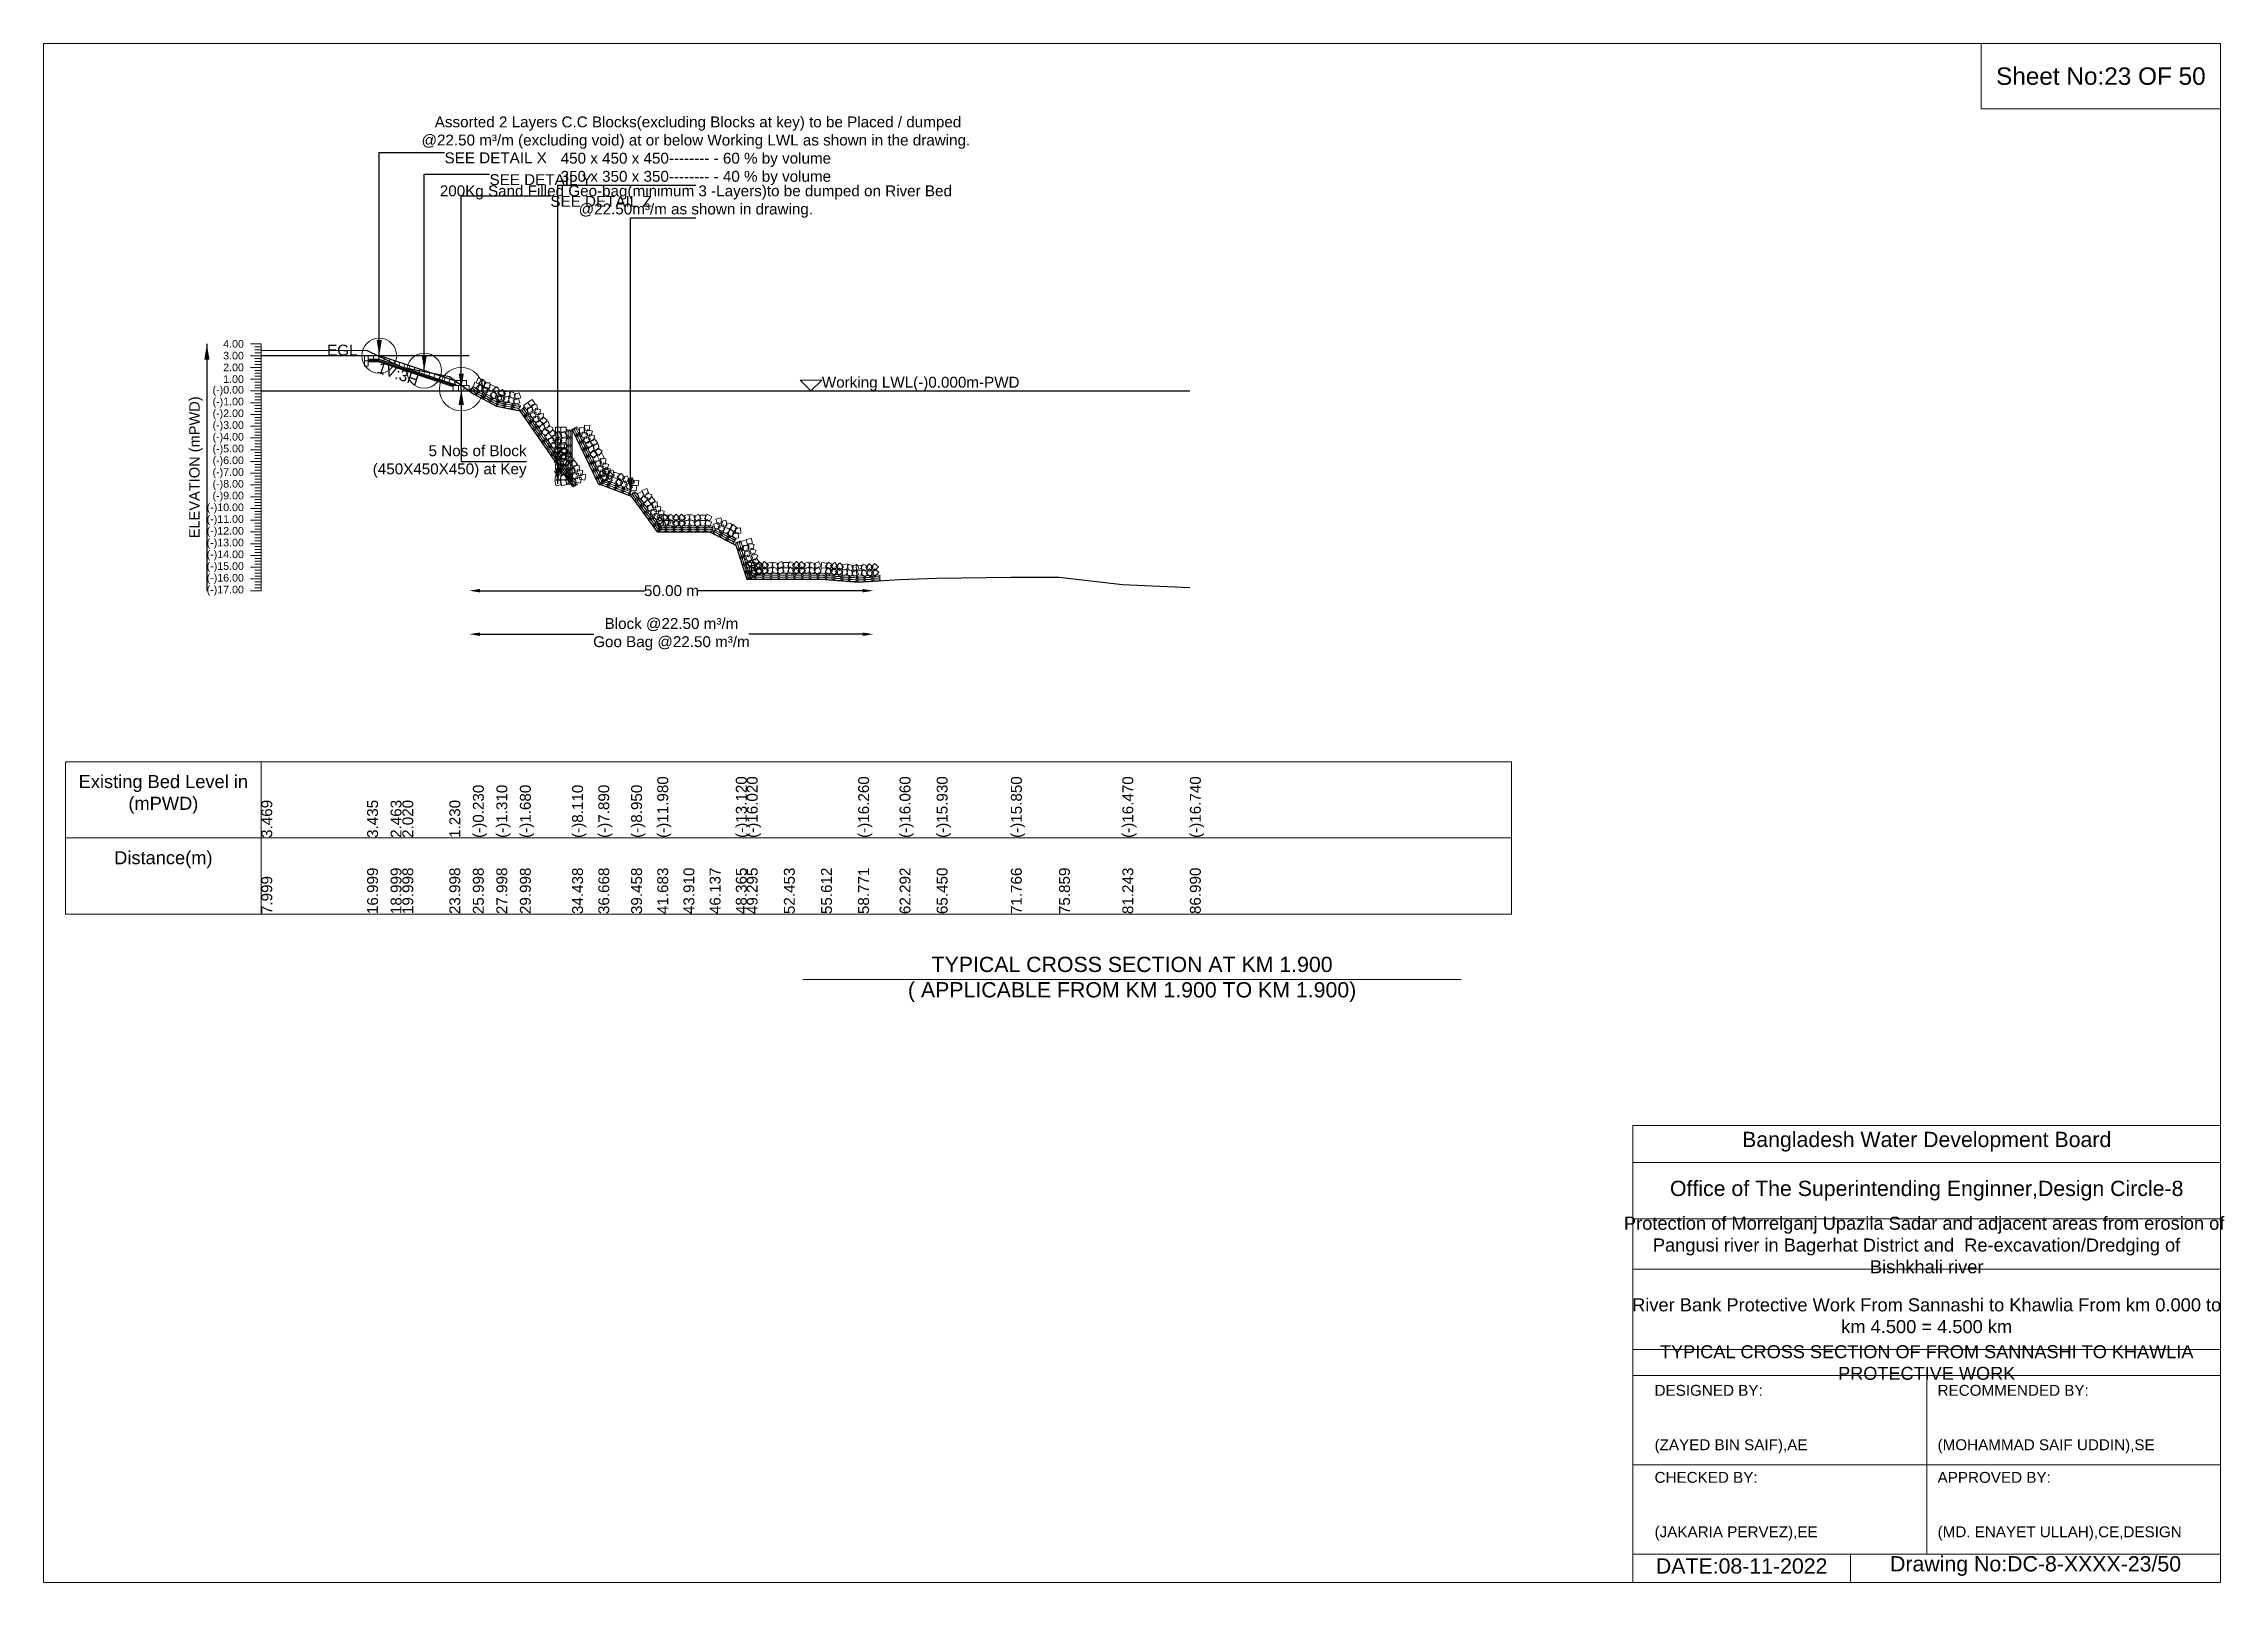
# Model space of a CAD drawing. Header units: inches. Extents: x 89000 to 845017, y -7071 to 0.
# Drawn here: x 430000 to 440017, y -7071 to 0 of the extents above; entities that cross this region are included whole.
import ezdxf

# ---------------------------------------------------------------- set-up
doc = ezdxf.new("R2010")
doc.units = ezdxf.units.IN
doc.header["$LTSCALE"] = 7
doc.header["$MEASUREMENT"] = 0
doc.header["$PDMODE"] = 3
for name, color, linetype, lineweight in [('Cross section Data Border', 7, 'Continuous', 9), ('Cross Section Labels', 7, 'Continuous', 9), ('Existing_Bed_Level for Xsection', 7, 'Continuous', 25), ('Long Section Labels', 7, 'Continuous', 9)]:
    doc.layers.add(name, color=color, linetype=linetype, lineweight=lineweight)
doc.styles.get("Standard").update_dxf_attribs({"font": 'arial.ttf'})
doc.dimstyles.new('Appron Lebeling Style', dxfattribs={"dimtxt": 50, "dimasz": 50, "dimexe": 0.18, "dimexo": 0.0625, "dimgap": 0.09, "dimtad": 0, "dimtih": 1, "dimtoh": 1, "dimdec": 4, "dimzin": 0, "dimdsep": 46, "dimtxsty": 'Standard', "dimcen": 0.09, "dimse1": 1, "dimse2": 1, "dimadec": 0, "dimazin": 0, "dimtfac": 1, "dimtdec": 4, "dimtofl": 0, "dimtmove": 0, "dimatfit": 3, "dimfxl": 1, "dimtolj": 1, "dimtzin": 0, "dimarcsym": 0})
doc.dimstyles.get("Standard").update_dxf_attribs({"dimtxt": 0.18, "dimasz": 0.18, "dimexe": 0.18, "dimexo": 0.0625, "dimgap": 0.09, "dimtad": 0, "dimtih": 1, "dimtoh": 1, "dimdec": 4, "dimzin": 0, "dimdsep": 46, "dimtxsty": 'Standard', "dimcen": 0.09, "dimadec": 0, "dimazin": 0, "dimtfac": 1, "dimtdec": 4, "dimtofl": 0, "dimtmove": 0, "dimatfit": 3, "dimfxl": 1, "dimtolj": 1, "dimtzin": 0, "dimarcsym": 0})

msp = doc.modelspace()

# ---------------------------------------------------------------- texts
at = {"layer": 'Cross section Data Border', "char_height": 60, "width": 800, "attachment_point": 5}
for s, insert in [('Existing Bed Level in (mPWD)', (430550, -3450)), ('Distance(m)', (430550, -3750))]:
    msp.add_mtext(s, dxfattribs=dict(at, insert=insert))
at = {"layer": 'Cross Section Labels'}
for s, insert, char_height, attachment_point in [('Sheet No:23 OF 50', (439450, -150), 80, 5), (' Assorted 2 Layers C.C Blocks(excluding Blocks at key) to be Placed / dumped^J@22.50 m³/m (excluding void) at or below Working LWL as shown in the drawing.^J450 x 450 x 450-------- - 60 % by volume^J350 x 350 x 350-------- - 40 % by volume', (432996.22123, -650), 50, 8), ('SEE DETAIL X', (431841.81451, -500), 50, 1), ('SEE DETAIL Y', (432048.36451, -600), 50, 1), ('200Kg Sand Filled Geo-bag(minimum 3 -Layers)to be dumped on River Bed^J@22.50m³/m as shown in drawing.', (432996.22123, -800), 50, 8), ('SEE DETAIL Z', (432327.81451, -700), 50, 1), ('EGL', (431441.98561, -1434.04), 50, 9), ('Working LWL(-)0.000m-PWD', (433574.91451, -1596.04), 50, 7), ('5 Nos of Block ^J(450X450X450) at Key', (432218.46451, -1920.04), 50, 6), ('TYPICAL CROSS SECTION AT KM 1.900^J( APPLICABLE FROM KM 1.900 TO KM 1.900)', (435000, -4300), 70, 5), ('Bangladesh Water Development Board', (438650, -5046), 70, 5), ('Office of The Superintending Enginner,Design Circle-8', (438650, -5271), 70, 5)]:
    msp.add_mtext(s, dxfattribs=dict(at, insert=insert, char_height=char_height, attachment_point=attachment_point))
at = {"layer": 'Cross Section Labels', "insert": (431636.55136, -1494.07945), "char_height": 50, "attachment_point": 2, "rotation": 341.565051177}
msp.add_mtext('1V:3H', dxfattribs=at)
at = {"layer": 'Cross Section Labels'}
for s, insert, char_height, width, attachment_point in [('Protection of Morrelganj Upazila Sadar and adjacent areas from erosion of  Pangusi river in Bagerhat District and  Re-excavation/Dredging of     Bishkhali river', (438650, -5521), 60, 2800, 5), ('River Bank Protective Work From Sannashi to Khawlia From km 0.000 to km 4.500 = 4.500 km', (438650, -5846), 60, 2700, 5), ('TYPICAL CROSS SECTION OF FROM SANNASHI TO KHAWLIA PROTECTIVE WORK', (438650, -6061), 59.5765532, 2800, 5), ('DESIGNED BY:^J^J^J(ZAYED BIN SAIF),AE', (437400, -6321), 50, 1400, 4), ('RECOMMENDED BY:^J^J^J(MOHAMMAD SAIF UDDIN),SE', (438700, -6321), 50, 1400, 4), ('CHECKED BY:^J^J^J(JAKARIA PERVEZ),EE', (437400, -6721), 50, 1400, 4), ('APPROVED BY:^J^J^J(MD. ENAYET ULLAH),CE,DESIGN', (438700, -6721), 50, 1400, 4), ('DATE:08-11-2022', (437800, -6996), 70, 1400, 5), ('Drawing No:DC-8-XXXX-23/50', (439150, -6996), 70, 2200, 5)]:
    msp.add_mtext(s, dxfattribs=dict(at, insert=insert, char_height=char_height, width=width, attachment_point=attachment_point))
at = {"layer": 'Long Section Labels', "char_height": 35, "attachment_point": 6}
for s, insert in [('4.00', (430920, -1380.04)), ('3.00', (430920, -1434.04)), ('2.00', (430920, -1488.04)), ('(-)0.00', (430920, -1596.04)), ('1.00', (430920, -1542.04)), ('(-)1.00', (430920, -1650.04)), ('(-)2.00', (430920, -1704.04)), ('(-)3.00', (430920, -1758.04)), ('(-)4.00', (430920, -1812.04)), ('(-)5.00', (430920, -1866.04)), ('(-)6.00', (430920, -1920.04)), ('(-)7.00', (430920, -1974.04)), ('(-)8.00', (430920, -2028.04)), ('(-)9.00', (430920, -2082.04)), ('(-)10.00', (430920, -2136.04)), ('(-)11.00', (430920, -2190.04)), ('(-)12.00', (430920, -2244.04)), ('(-)13.00', (430920, -2298.04)), ('(-)14.00', (430920, -2352.04)), ('(-)15.00', (430920, -2406.04)), ('(-)16.00', (430920, -2460.04)), ('(-)17.00', (430920, -2514.04))]:
    msp.add_mtext(s, dxfattribs=dict(at, insert=insert))
at = {"layer": 'Long Section Labels', "rotation": 90}
for s, insert, char_height, attachment_point in [('ELEVATION (mPWD)', (430700, -1947.04), 48, 5), ('(-)11.980', (432818.9363, -3650), 50, 1), ('(-)11.980', (432818.9363, -3650), 50, 1), ('(-)11.980', (432818.9363, -3650), 50, 1), ('(-)13.120', (433179.73822, -3650), 50, 1), ('(-)16.020', (433229.94517, -3650), 50, 1), ('(-)16.020', (433229.94517, -3650), 50, 1), ('(-)16.020', (433229.94517, -3650), 50, 1), ('(-)16.260', (433741.66369, -3650), 50, 1), ('(-)16.060', (433931.81675, -3650), 50, 1), ('(-)15.930', (434102.32475, -3650), 50, 1), ('(-)15.850', (434443.40813, -3650), 50, 1), ('(-)15.850', (434443.40813, -3650), 50, 1), ('(-)16.470', (434955.16233, -3650), 50, 1), ('(-)16.740', (435265.50742, -3650), 50, 1), ('3.469', (431000, -3650), 50, 1), ('3.435', (431485.96333, -3650), 50, 1), ('2.463', (431593.95352, -3650), 50, 1), ('2.020', (431647.95111, -3650), 50, 1), ('1.230', (431863.93648, -3650), 50, 1), ('(-)0.230', (431971.92667, -3650), 50, 1), ('(-)1.310', (432079.91685, -3650), 50, 1), ('(-)1.680', (432187.91203, -3650), 50, 1), ('(-)8.110', (432427.70371, -3650), 50, 1), ('(-)7.890', (432548.11279, -3650), 50, 1), ('(-)8.950', (432698.77768, -3650), 50, 1), ('16.999', (431485.96333, -4000), 50, 1), ('18.999', (431593.95352, -4000), 50, 1), ('19.998', (431647.95111, -4000), 50, 1), ('23.998', (431863.93648, -4000), 50, 1), ('25.998', (431971.92667, -4000), 50, 1), ('27.998', (432079.91685, -4000), 50, 1), ('29.998', (432187.91203, -4000), 50, 1), ('34.438', (432427.70371, -4000), 50, 1), ('34.438', (432427.70371, -4000), 50, 1), ('34.438', (432427.70371, -4000), 50, 1), ('36.668', (432548.11279, -4000), 50, 1), ('39.458', (432698.77768, -4000), 50, 1), ('41.683', (432818.9363, -4000), 50, 1), ('43.910', (432939.15478, -4000), 50, 1), ('46.137', (433059.42444, -4000), 50, 1), ('48.365', (433179.73822, -4000), 50, 1), ('49.295', (433229.94517, -4000), 50, 1), ('52.453', (433400.4951, -4000), 50, 1), ('55.612', (433571.06924, -4000), 50, 1), ('58.771', (433741.66369, -4000), 50, 1), ('62.292', (433931.81675, -4000), 50, 1), ('65.450', (434102.32475, -4000), 50, 1), ('71.766', (434443.40813, -4000), 50, 1), ('75.859', (434664.40235, -4000), 50, 1), ('81.243', (434955.16233, -4000), 50, 1), ('86.990', (435265.50742, -4000), 50, 1), ('7.999', (431000, -4000), 50, 1)]:
    msp.add_mtext(s, dxfattribs=dict(at, insert=insert, char_height=char_height, attachment_point=attachment_point))

# ---------------------------------------------------------------- blocks, each defined once
blk = doc.blocks.new('*D301')
at = {"layer": 'Cross Section Labels', "color": 0, "lineweight": -2, "transparency": 16777216}
for p, q in [((432005, -2514), (432761, -2514)), ((433762, -2514), (433006, -2514))]:
    blk.add_line(p, q, dxfattribs=at)
at = {"layer": 'Cross Section Labels', "color": 0, "transparency": 16777216}
for points in [[(432005, -2506), (432005, -2522), (431955, -2514)], [(433762, -2506), (433762, -2522), (433812, -2514)]]:
    blk.add_solid(points, dxfattribs=at)
at = {"layer": 'Defpoints', "color": 0, "transparency": 16777216}
for p in [(431955, -1596), (433812, -2470), (433812, -2514)]:
    blk.add_point(p, dxfattribs=at)
at = {"layer": 'Cross Section Labels', "color": 0, "transparency": 16777216, "insert": (432884, -2514), "char_height": 50, "attachment_point": 5}
blk.add_mtext('\\A1;50.00 m', dxfattribs=at)
blk = doc.blocks.new('*D302')
at = {"layer": 'Cross Section Labels', "color": 0, "lineweight": -2, "transparency": 16777216}
for p, q in [((432005, -2714), (432528, -2714)), ((433762, -2714), (433239, -2714))]:
    blk.add_line(p, q, dxfattribs=at)
at = {"layer": 'Cross Section Labels', "color": 0, "transparency": 16777216}
for points in [[(432005, -2706), (432005, -2722), (431955, -2714)], [(433762, -2706), (433762, -2722), (433812, -2714)]]:
    blk.add_solid(points, dxfattribs=at)
at = {"layer": 'Defpoints', "color": 0, "transparency": 16777216}
for p in [(431955, -1596), (433812, -2470), (433812, -2714)]:
    blk.add_point(p, dxfattribs=at)
at = {"layer": 'Cross Section Labels', "color": 0, "transparency": 16777216, "insert": (432884, -2714), "char_height": 50, "attachment_point": 5}
blk.add_mtext('\\A1;Block @22.50 m³/m ^JGoo Bag @22.50 m³/m ', dxfattribs=at)

# ---------------------------------------------------------------- dimensions: what is measured, and where the dimension line sits
at = {"layer": 'Cross Section Labels'}
for base, text, picture, middle in [((433812.13101, -2514.04), '50.00 m', '*D301', (432883.52276, -2514.04)), ((433812.13101, -2714.04), 'Block @22.50 m³/m ^JGoo Bag @22.50 m³/m ', '*D302', (432883.52276, -2714.04))]:
    dim = msp.add_linear_dim(base=base, p1=(431954.91451, -1596.04), p2=(433812.13101, -2470.07771), text=text, dimstyle='Appron Lebeling Style', dxfattribs=at)
    dim.commit()
    dim.dimension.update_dxf_attribs({"geometry": picture, "text_midpoint": middle})

# ---------------------------------------------------------------- linework, layer by layer
at = {"layer": 'Cross section Data Border'}
msp.add_lwpolyline([(430100, -3300), (436743.2154, -3300), (436743.2154, -4000), (430100, -4000)], close=True, dxfattribs=at)
for points in [[(431000, -3300), (431000, -4000)], [(430100, -3650), (436743.2154, -3650)]]:
    msp.add_lwpolyline(points, dxfattribs=at)
at = {"layer": 'Cross Section Labels'}
for points in [[(430000, 0), (440000, 0), (440000, -7071), (430000, -7071)], [(438900, 0), (440000, 0), (440000, -300), (438900, -300)], [(433524.91451, -1596.04), (433574.91451, -1546.04), (433474.91451, -1546.04)]]:
    msp.add_lwpolyline(points, close=True, dxfattribs=at)
for points in [[(433488, -4300), (435000, -4300), (436512, -4300)], [(437300, -7071), (437300, -4971), (440000, -4971)], [(437300, -5141), (440000, -5141)], [(437300, -5401), (440000, -5401)], [(437300, -5631), (440000, -5631)], [(437300, -6001), (440000, -6001)], [(437300, -6121), (440000, -6121)], [(438650, -6121), (438650, -6941)], [(437300, -6531), (440000, -6531)], [(437300, -6941), (440000, -6941)], [(438300, -6941), (438300, -7071)]]:
    msp.add_lwpolyline(points, dxfattribs=at)
for centre, radius in [((431541.81451, -1434.04), 80), ((431748.36451, -1502.89), 80), ((431918.46451, -1587.94), 100)]:
    msp.add_circle(centre, radius, dxfattribs=at)
at = {"layer": 'Existing_Bed_Level for Xsection'}
for points in [[(431000, -1408.714), (431485.96333, -1410.55), (431593.95352, -1463.038), (431647.95111, -1486.96), (431863.93648, -1529.62), (431971.92667, -1608.46), (432079.91685, -1666.78), (432187.91203, -1686.76), (432427.70371, -2033.98), (432427.70371, -1821.76), (432427.70371, -1773.16), (432548.11279, -2022.1), (432698.77768, -2079.34), (432818.9363, -2242.96), (432939.15478, -2242.96), (433059.42444, -2242.96), (433179.73822, -2304.52), (433229.94517, -2461.12), (433400.4951, -2461.12), (433571.06924, -2461.12), (433741.66369, -2474.08), (433931.81675, -2463.28), (434102.32475, -2456.26), (434443.40813, -2451.94), (434664.40235, -2451.94), (434955.16233, -2485.42), (435265.50742, -2500)], [(431954.91451, -1434.04), (431000, -1434.04)], [(431894.16451, -1551.49), (431544.3085, -1434.87133), (431541.81451, -1434.04), (431539.18561, -1434.04), (431490.58561, -1434.04)], [(431490.58561, -1450.24), (431539.18561, -1450.24), (431894.16451, -1568.5663)], [(431490.58561, -1455.64), (431538.30931, -1455.64), (431886.60931, -1571.74)], [(431490.58561, -1461.04), (431537.43302, -1461.04), (431882.01451, -1575.9005)], [(431000, -1596.04), (435265.50742, -1596.04)]]:
    msp.add_lwpolyline(points, dxfattribs=at)
at = {"layer": 'Long Section Labels'}
for points in [[(431000, -1380.04), (430950, -1380.04)], [(431000, -1393.54), (430970, -1393.54)], [(431000, -2514.04), (431000, -2460.04), (431000, -2406.04), (431000, -2352.04), (431000, -2298.04), (431000, -2244.04), (431000, -2190.04), (431000, -2136.04), (431000, -2082.04), (431000, -2028.04), (431000, -1974.04), (431000, -1920.04), (431000, -1866.04), (431000, -1812.04), (431000, -1758.04), (431000, -1704.04), (431000, -1650.04), (431000, -1596.04), (431000, -1542.04), (431000, -1488.04), (431000, -1434.04), (431000, -1380.04)], [(431000, -1434.04), (430950, -1434.04)], [(431000, -1488.04), (430950, -1488.04)], [(431000, -1407.04), (430970, -1407.04)], [(431000, -1420.54), (430970, -1420.54)], [(431000, -1447.54), (430970, -1447.54)], [(431000, -1461.04), (430970, -1461.04)], [(431000, -1474.54), (430970, -1474.54)], [(431000, -1501.54), (430970, -1501.54)], [(431000, -1542.04), (430950, -1542.04)], [(431000, -1596.04), (430950, -1596.04)], [(431000, -1515.04), (430970, -1515.04)], [(431000, -1528.54), (430970, -1528.54)], [(431000, -1555.54), (430970, -1555.54)], [(431000, -1569.04), (430970, -1569.04)], [(431000, -1582.54), (430970, -1582.54)], [(431000, -1650.04), (430950, -1650.04)], [(431000, -1609.54), (430970, -1609.54)], [(431000, -1623.04), (430970, -1623.04)], [(431000, -1636.54), (430970, -1636.54)], [(431000, -1663.54), (430970, -1663.54)], [(431000, -1677.04), (430970, -1677.04)], [(431000, -1690.54), (430970, -1690.54)], [(431000, -1704.04), (430950, -1704.04)], [(431000, -1758.04), (430950, -1758.04)], [(431000, -1717.54), (430970, -1717.54)], [(431000, -1731.04), (430970, -1731.04)], [(431000, -1744.54), (430970, -1744.54)], [(431000, -1771.54), (430970, -1771.54)], [(431000, -1785.04), (430970, -1785.04)], [(431000, -1798.54), (430970, -1798.54)], [(431000, -1812.04), (430950, -1812.04)], [(431000, -1866.04), (430950, -1866.04)], [(431000, -1825.54), (430970, -1825.54)], [(431000, -1839.04), (430970, -1839.04)], [(431000, -1852.54), (430970, -1852.54)], [(431000, -1879.54), (430970, -1879.54)], [(431000, -1893.04), (430970, -1893.04)], [(431000, -1920.04), (430950, -1920.04)], [(431000, -1974.04), (430950, -1974.04)], [(431000, -1906.54), (430970, -1906.54)], [(431000, -1933.54), (430970, -1933.54)], [(431000, -1947.04), (430970, -1947.04)], [(431000, -1960.54), (430970, -1960.54)], [(431000, -1987.54), (430970, -1987.54)], [(431000, -2001.04), (430970, -2001.04)], [(431000, -2028.04), (430950, -2028.04)], [(431000, -2082.04), (430950, -2082.04)], [(431000, -2014.54), (430970, -2014.54)], [(431000, -2041.54), (430970, -2041.54)], [(431000, -2055.04), (430970, -2055.04)], [(431000, -2068.54), (430970, -2068.54)], [(431000, -2095.54), (430970, -2095.54)], [(431000, -2136.04), (430950, -2136.04)], [(431000, -2190.04), (430950, -2190.04)], [(431000, -2109.04), (430970, -2109.04)], [(431000, -2122.54), (430970, -2122.54)], [(431000, -2149.54), (430970, -2149.54)], [(431000, -2163.04), (430970, -2163.04)], [(431000, -2176.54), (430970, -2176.54)], [(431000, -2203.54), (430970, -2203.54)], [(431000, -2244.04), (430950, -2244.04)], [(431000, -2298.04), (430950, -2298.04)], [(431000, -2217.04), (430970, -2217.04)], [(431000, -2230.54), (430970, -2230.54)], [(431000, -2257.54), (430970, -2257.54)], [(431000, -2271.04), (430970, -2271.04)], [(431000, -2284.54), (430970, -2284.54)], [(431000, -2352.04), (430950, -2352.04)], [(431000, -2311.54), (430970, -2311.54)], [(431000, -2325.04), (430970, -2325.04)], [(431000, -2338.54), (430970, -2338.54)], [(431000, -2365.54), (430970, -2365.54)], [(431000, -2379.04), (430970, -2379.04)], [(431000, -2392.54), (430970, -2392.54)], [(431000, -2406.04), (430950, -2406.04)], [(431000, -2460.04), (430950, -2460.04)], [(431000, -2419.54), (430970, -2419.54)], [(431000, -2433.04), (430970, -2433.04)], [(431000, -2446.54), (430970, -2446.54)], [(431000, -2473.54), (430970, -2473.54)], [(431000, -2487.04), (430970, -2487.04)], [(431000, -2500.54), (430970, -2500.54)], [(431000, -2514.04), (430950, -2514.04)]]:
    msp.add_lwpolyline(points, dxfattribs=at)
for points in [[(431490.58561, -1434.04), (431474.38561, -1434.04), (431474.38561, -1458.34), (431490.58561, -1458.34)], [(431490.58561, -1458.34), (431474.38561, -1458.34), (431474.38561, -1482.64), (431490.58561, -1482.64)], [(431514.88561, -1434.04), (431490.58561, -1434.04), (431490.58561, -1450.24), (431514.88561, -1450.24)], [(431539.18561, -1434.04), (431514.88561, -1434.04), (431514.88561, -1450.24), (431539.18561, -1450.24)], [(431567.36151, -1442.55567), (431544.3085, -1434.87133), (431539.18561, -1450.24), (431562.23862, -1457.92433)], [(431590.41451, -1450.24), (431567.36151, -1442.55567), (431562.23862, -1457.92433), (431585.29162, -1465.60867)], [(431613.46752, -1457.92433), (431590.41451, -1450.24), (431585.29162, -1465.60867), (431608.34463, -1473.293)], [(431636.52052, -1465.60867), (431613.46752, -1457.92433), (431608.34463, -1473.293), (431631.39763, -1480.97734)], [(431659.57352, -1473.293), (431636.52052, -1465.60867), (431631.39763, -1480.97734), (431654.45063, -1488.66167)], [(431682.62653, -1480.97734), (431659.57352, -1473.293), (431654.45063, -1488.66167), (431677.50364, -1496.34601)], [(431705.67953, -1488.66167), (431682.62653, -1480.97734), (431677.50364, -1496.34601), (431700.55664, -1504.03034)], [(431728.73254, -1496.34601), (431705.67953, -1488.66167), (431700.55664, -1504.03034), (431723.60965, -1511.71468)], [(431751.78554, -1504.03034), (431728.73254, -1496.34601), (431723.60965, -1511.71468), (431746.66265, -1519.39901)], [(431774.83855, -1511.71468), (431751.78554, -1504.03034), (431746.66265, -1519.39901), (431769.71566, -1527.08335)], [(431797.89155, -1519.39901), (431774.83855, -1511.71468), (431769.71566, -1527.08335), (431792.76866, -1534.76768)], [(431820.94455, -1527.08335), (431797.89155, -1519.39901), (431792.76866, -1534.76768), (431815.82166, -1542.45202)], [(431843.99756, -1534.76768), (431820.94455, -1527.08335), (431815.82166, -1542.45202), (431838.87467, -1550.13635)], [(431867.05056, -1542.45202), (431843.99756, -1534.76768), (431838.87467, -1550.13635), (431861.92767, -1557.82069)], [(431890.10357, -1550.13635), (431867.05056, -1542.45202), (431861.92767, -1557.82069), (431884.98068, -1565.50502)], [(431906.31451, -1571.74), (431882.01451, -1571.74), (431882.01451, -1596.04), (431906.31451, -1596.04)], [(431918.46451, -1547.44), (431894.16451, -1547.44), (431894.16451, -1571.74), (431918.46451, -1571.74)], [(431930.61451, -1571.74), (431906.31451, -1571.74), (431906.31451, -1596.04), (431930.61451, -1596.04)], [(431942.76451, -1547.44), (431918.46451, -1547.44), (431918.46451, -1571.74), (431942.76451, -1571.74)], [(431954.91451, -1571.74), (431930.61451, -1571.74), (431930.61451, -1596.04), (431954.91451, -1596.04)], [(432003.84249, -1564.1923), (431981.17484, -1555.43629), (431972.41884, -1578.10394), (431995.08649, -1586.85995)], [(432018.1709, -1544.56612), (431995.50325, -1535.81012), (431986.74725, -1558.47777), (432009.4149, -1567.23377)], [(432021.50092, -1580.36373), (432003.84012, -1563.67283), (431987.14922, -1581.33363), (432004.81002, -1598.02453)], [(432033.04785, -1558.98247), (432015.38705, -1542.29157), (431998.69615, -1559.95237), (432016.35695, -1576.64327)], [(432037.51355, -1579.91224), (432013.22296, -1580.58839), (432013.89911, -1604.87898), (432038.1897, -1604.20283)], [(432049.06048, -1558.53098), (432024.76989, -1559.20713), (432025.44604, -1583.49772), (432049.73663, -1582.82157)], [(432063.55169, -1599.02537), (432042.17042, -1587.47844), (432030.62349, -1608.85971), (432052.00476, -1620.40664)], [(432075.09862, -1577.64411), (432053.71736, -1566.09718), (432042.17042, -1587.47844), (432063.55169, -1599.02537)], [(432085.18814, -1619.45312), (432072.4325, -1598.77019), (432051.74957, -1611.52582), (432064.50521, -1632.20876)], [(432096.73507, -1598.07186), (432083.97943, -1577.38892), (432063.2965, -1590.14456), (432076.05214, -1610.82749)], [(432109.56798, -1590.53956), (432086.28146, -1597.48421), (432093.22611, -1620.77072), (432116.51263, -1613.82607)], [(432122.37369, -1609.552), (432108.59565, -1589.53562), (432088.57927, -1603.31366), (432102.35731, -1623.33004)], [(432140.52346, -1597.78188), (432116.29936, -1599.70104), (432118.21852, -1623.92514), (432142.44262, -1622.00598)], [(432169.46194, -1609.53656), (432147.52787, -1599.07776), (432137.06906, -1621.01182), (432159.00313, -1631.47063)], [(432098.02105, -1611.92082), (432074.73453, -1618.86547), (432081.67918, -1642.15199), (432104.9657, -1635.20733)], [(432117.95301, -1633.4465), (432104.17497, -1613.43013), (432084.15859, -1627.20817), (432097.93663, -1647.22455)], [(432136.10277, -1621.67639), (432111.87868, -1623.59555), (432113.79784, -1647.81965), (432138.02194, -1645.90049)], [(432165.04125, -1633.43107), (432143.10719, -1622.97226), (432132.64838, -1644.90633), (432154.58245, -1655.36514)], [(432180.14099, -1628.0826), (432157.23254, -1636.18772), (432165.33766, -1659.09617), (432188.24611, -1650.99105)], [(432184.56168, -1604.18809), (432161.65322, -1612.29321), (432169.75834, -1635.20166), (432192.66679, -1627.09654)], [(432238.34048, -1668.55524), (432224.53171, -1648.56004), (432204.53651, -1662.36881), (432218.34528, -1682.36401)], [(432248.34487, -1696.57917), (432246.36922, -1672.35962), (432222.14966, -1674.33527), (432224.12531, -1698.55483)], [(432258.33567, -1654.74647), (432244.5269, -1634.75127), (432224.53171, -1648.56004), (432238.34048, -1668.55524)], [(432263.19866, -1695.69377), (432239.29739, -1691.30979), (432234.91341, -1715.21106), (432258.81468, -1719.59504)], [(432268.34006, -1682.7704), (432266.36441, -1658.55085), (432242.14486, -1660.5265), (432244.12051, -1684.74605)], [(432283.19386, -1681.885), (432259.29259, -1677.50102), (432254.90861, -1701.40229), (432278.80988, -1705.78627)], [(432292.62991, -1725.77369), (432296.99485, -1701.86894), (432273.0901, -1697.50399), (432268.72515, -1721.40875)], [(432272.63471, -1739.58246), (432276.99966, -1715.67771), (432253.0949, -1711.31276), (432248.72996, -1735.21752)], [(432293.79994, -1744.05263), (432275.2834, -1728.31644), (432259.54721, -1746.83299), (432278.06376, -1762.56917)], [(432306.00635, -1772.80349), (432297.84783, -1749.914), (432274.95835, -1758.07252), (432283.11687, -1780.96201)], [(432313.79514, -1730.24386), (432295.2786, -1714.50767), (432279.54241, -1733.02421), (432298.05895, -1748.7604)], [(432320.47873, -1779.6707), (432298.52862, -1769.24559), (432288.10351, -1791.1957), (432310.05362, -1801.62081)], [(432326.00155, -1758.99472), (432317.84303, -1736.10523), (432294.95354, -1744.26375), (432303.11206, -1767.15324)], [(432335.00188, -1808.52161), (432321.1931, -1788.52641), (432301.19791, -1802.33518), (432315.00668, -1822.33038)], [(432340.47392, -1765.86193), (432318.52382, -1755.43682), (432308.09871, -1777.38693), (432330.04882, -1787.81203)], [(432354.99707, -1794.71284), (432341.1883, -1774.71764), (432321.1931, -1788.52641), (432335.00188, -1808.52161)], [(432365.00146, -1822.73677), (432363.02581, -1798.51722), (432338.80626, -1800.49287), (432340.78191, -1824.71242)], [(432347.11917, -1793.86969), (432359.25657, -1814.92138), (432380.30826, -1802.78398), (432368.17086, -1781.73229)], [(432351.56371, -1761.87684), (432351.56371, -1786.17684), (432375.86371, -1786.17684), (432375.86371, -1761.87684)], [(432371.41917, -1793.86969), (432383.55657, -1814.92138), (432404.60826, -1802.78398), (432392.47086, -1781.73229)], [(432375.86371, -1761.87684), (432375.86371, -1786.17684), (432400.16371, -1786.17684), (432400.16371, -1761.87684)], [(432484.87518, -1789.97106), (432486.63509, -1765.73487), (432462.3989, -1763.97496), (432460.63899, -1788.21115)], [(432499.68916, -1791.37281), (432476.74226, -1783.3772), (432468.74666, -1806.3241), (432491.69356, -1814.31971)], [(432506.75062, -1779.39018), (432508.51053, -1755.154), (432484.27435, -1753.39409), (432482.51444, -1777.63028)], [(432521.56461, -1780.79194), (432498.61771, -1772.79633), (432490.6221, -1795.74323), (432513.569, -1803.73884)], [(432524.16219, -1825.60833), (432532.13952, -1802.65506), (432509.18626, -1794.67773), (432501.20893, -1817.63099)], [(432345.00627, -1836.54554), (432343.03061, -1812.32599), (432318.81106, -1814.30164), (432320.78671, -1838.52119)], [(432359.86006, -1835.66014), (432335.95879, -1831.27616), (432331.57481, -1855.17743), (432355.47608, -1859.56141)], [(432369.29611, -1879.54883), (432373.66106, -1855.64408), (432349.7563, -1851.27913), (432345.39136, -1875.18389)], [(432363.70687, -1854.04414), (432346.53102, -1871.23368), (432363.72056, -1888.40953), (432380.89641, -1871.21999)], [(432346.53102, -1895.51999), (432363.70687, -1912.70953), (432380.89641, -1895.53368), (432363.72056, -1878.34414)], [(432359.25657, -1903.23229), (432347.11917, -1924.28398), (432368.17086, -1936.42138), (432380.30826, -1915.36969)], [(432355.12535, -1807.74446), (432348.83134, -1831.2152), (432372.30208, -1837.50921), (432378.59609, -1814.03847)], [(432348.83134, -1838.33847), (432355.12535, -1861.80921), (432378.59609, -1855.5152), (432372.30208, -1832.04446)], [(432379.85525, -1821.85137), (432355.95398, -1817.46739), (432351.57001, -1841.36866), (432375.47128, -1845.75264)], [(432390.46134, -1884.019), (432371.9448, -1868.28281), (432356.20861, -1886.79935), (432374.72515, -1902.53554)], [(432389.29131, -1865.74006), (432393.65625, -1841.8353), (432369.7515, -1837.47036), (432365.38655, -1861.37511)], [(432388.00687, -1854.04414), (432370.83102, -1871.23368), (432388.02056, -1888.40953), (432405.19641, -1871.21999)], [(432370.83102, -1895.51999), (432388.00687, -1912.70953), (432405.19641, -1895.53368), (432388.02056, -1878.34414)], [(432383.55657, -1903.23229), (432371.41917, -1924.28398), (432392.47086, -1936.42138), (432404.60826, -1915.36969)], [(432402.66775, -1912.76985), (432394.50923, -1889.88037), (432371.61975, -1898.03889), (432379.77827, -1920.92837)], [(432379.42535, -1807.74446), (432373.13134, -1831.2152), (432396.60208, -1837.50921), (432402.89609, -1814.03847)], [(432373.13134, -1838.33847), (432379.42535, -1861.80921), (432402.89609, -1855.5152), (432396.60208, -1832.04446)], [(432410.45654, -1870.21023), (432391.93999, -1854.47404), (432376.20381, -1872.99058), (432394.72035, -1888.72677)], [(432422.66295, -1898.96108), (432414.50443, -1876.0716), (432391.61494, -1884.23012), (432399.77346, -1907.1196)], [(432437.13532, -1905.8283), (432415.18522, -1895.40319), (432404.76011, -1917.3533), (432426.71021, -1927.7784)], [(432502.28675, -1836.1892), (432510.26408, -1813.23594), (432487.31082, -1805.2586), (432479.33349, -1828.21187)], [(432522.51673, -1843.85061), (432506.63092, -1825.46227), (432488.24258, -1841.34808), (432504.12839, -1859.73642)], [(432530.17216, -1874.13266), (432525.61839, -1850.26316), (432501.74889, -1854.81693), (432506.30266, -1878.68643)], [(432543.42097, -1883.13696), (432523.32812, -1869.47067), (432509.66183, -1889.56352), (432529.75468, -1903.22981)], [(432544.39218, -1833.26974), (432528.50637, -1814.8814), (432510.11803, -1830.76721), (432526.00383, -1849.15555)], [(432553.35043, -1913.87297), (432542.76956, -1891.99753), (432520.89411, -1902.5784), (432531.47498, -1924.45385)], [(432552.04761, -1863.55179), (432547.49384, -1839.68229), (432523.62434, -1844.23605), (432528.1781, -1868.10556)], [(432565.29641, -1872.55609), (432545.20357, -1858.8898), (432531.53728, -1878.98265), (432551.63012, -1892.64894)], [(432575.22588, -1903.2921), (432564.645, -1881.41665), (432542.76956, -1891.99753), (432553.35043, -1913.87297)], [(432347.11917, -1963.96969), (432359.25657, -1985.02138), (432380.30826, -1972.88398), (432368.17086, -1951.83229)], [(432355.12535, -1977.84446), (432348.83134, -2001.3152), (432372.30208, -2007.60921), (432378.59609, -1984.13847)], [(432348.83134, -2008.43847), (432355.12535, -2031.90921), (432378.59609, -2025.6152), (432372.30208, -2002.14446)], [(432351.56371, -1931.97684), (432351.56371, -1956.27684), (432375.86371, -1956.27684), (432375.86371, -1931.97684)], [(432371.41917, -1963.96969), (432383.55657, -1985.02138), (432404.60826, -1972.88398), (432392.47086, -1951.83229)], [(432379.42535, -1977.84446), (432373.13134, -2001.3152), (432396.60208, -2007.60921), (432402.89609, -1984.13847)], [(432373.13134, -2008.43847), (432379.42535, -2031.90921), (432402.89609, -2025.6152), (432396.60208, -2002.14446)], [(432375.86371, -1931.97684), (432375.86371, -1956.27684), (432400.16371, -1956.27684), (432400.16371, -1931.97684)], [(432417.14013, -1919.63707), (432395.19002, -1909.21196), (432384.76491, -1931.16207), (432406.71502, -1941.58717)], [(432431.66327, -1948.48797), (432417.8545, -1928.49278), (432397.85931, -1942.30155), (432411.66808, -1962.29675)], [(432441.66766, -1976.51191), (432439.69201, -1952.29235), (432415.47246, -1954.26801), (432417.44811, -1978.48756)], [(432451.65847, -1934.6792), (432437.8497, -1914.68401), (432417.8545, -1928.49278), (432431.66327, -1948.48797)], [(432456.52146, -1975.62651), (432432.62019, -1971.24253), (432428.23621, -1995.1438), (432452.13748, -1999.52778)], [(432461.66286, -1962.70314), (432459.68721, -1938.48358), (432435.46765, -1940.45923), (432437.44331, -1964.67879)], [(432465.95751, -2019.5152), (432470.32245, -1995.61044), (432446.4177, -1991.2455), (432442.05276, -2015.15025)], [(432476.51665, -1961.81774), (432452.61538, -1957.43376), (432448.2314, -1981.33503), (432472.13267, -1985.71901)], [(432485.9527, -2005.70643), (432490.31765, -1981.80167), (432466.4129, -1977.43673), (432462.04795, -2001.34148)], [(432558.94128, -1943.09918), (432560.70119, -1918.86299), (432536.465, -1917.10309), (432534.7051, -1941.33927)], [(432573.75527, -1944.50093), (432550.80837, -1936.50532), (432542.81276, -1959.45223), (432565.75966, -1967.44783)], [(432576.35285, -1989.31732), (432584.33018, -1966.36406), (432561.37692, -1958.38673), (432553.39959, -1981.33999)], [(432580.81673, -1932.51831), (432582.57664, -1908.28212), (432558.34045, -1906.52221), (432556.58054, -1930.7584)], [(432592.44719, -1987.29822), (432572.74183, -1973.07891), (432558.52252, -1992.78426), (432578.22788, -2007.00358)], [(432596.58283, -1996.97874), (432580.69702, -1978.5904), (432562.30868, -1994.4762), (432578.19449, -2012.86455)], [(432595.63072, -1933.92006), (432572.68381, -1925.92445), (432564.68821, -1948.87135), (432587.63511, -1956.86696)], [(432601.07731, -1964.58235), (432581.37196, -1950.36303), (432567.15264, -1970.06839), (432586.858, -1984.2877)], [(432598.2283, -1978.73645), (432606.20563, -1955.78319), (432583.25237, -1947.80586), (432575.27504, -1970.75912)], [(432618.45828, -1986.39786), (432602.57247, -1968.00952), (432584.18413, -1983.89533), (432600.06994, -2002.28367)], [(432608.26085, -1984.74158), (432584.27094, -1988.61125), (432588.14061, -2012.60115), (432612.13052, -2008.73149)], [(432616.89097, -1962.02571), (432592.90107, -1965.89537), (432596.77073, -1989.88528), (432620.76064, -1986.01561)], [(432636.5896, -2000.25862), (432613.87373, -1991.62849), (432605.2436, -2014.34437), (432627.95948, -2022.97449)], [(432645.21973, -1977.54274), (432622.50385, -1968.91262), (432613.87373, -1991.62849), (432636.5896, -2000.25862)], [(432660.72817, -2017.65857), (432645.35943, -1998.83593), (432626.53679, -2014.20466), (432641.90552, -2033.02731)], [(432669.35829, -1994.9427), (432653.98956, -1976.12005), (432635.16691, -1991.48879), (432650.53565, -2010.31143)], [(432681.08729, -1985.78575), (432658.91836, -1995.73705), (432668.86966, -2017.90598), (432691.03859, -2007.95468)], [(432713.75933, -2016.57201), (432703.79037, -1994.41101), (432681.62937, -2004.37997), (432691.59833, -2026.54097)], [(432672.45717, -2008.50162), (432650.28823, -2018.45293), (432660.23954, -2040.62186), (432682.40847, -2030.67055)], [(432705.1292, -2039.28789), (432695.16025, -2017.12689), (432672.99925, -2027.09584), (432682.9682, -2049.25684)], [(432725.09405, -2030.95995), (432700.91806, -2028.50804), (432698.46616, -2052.68403), (432722.64214, -2055.13593)], [(432733.72417, -2008.24408), (432709.54819, -2005.79217), (432707.09628, -2029.96815), (432731.27226, -2032.42006)], [(432760.19031, -2081.40192), (432751.37075, -2058.75892), (432728.72775, -2067.57849), (432737.54732, -2090.22149)], [(432774.85595, -2087.8461), (432752.61245, -2078.0626), (432742.82895, -2100.3061), (432765.07245, -2110.0896)], [(432779.77621, -2067.0185), (432770.95664, -2044.37551), (432748.31365, -2053.19507), (432757.13322, -2075.83807)], [(432790.21052, -2116.26324), (432775.82711, -2096.67734), (432756.24121, -2111.06076), (432770.62462, -2130.64665)], [(432794.44184, -2073.46268), (432772.19835, -2063.67919), (432762.41485, -2085.92269), (432784.65835, -2095.70618)], [(432809.79642, -2101.87982), (432795.413, -2082.29393), (432775.82711, -2096.67734), (432790.21052, -2116.26324)], [(432801.02424, -2143.98493), (432798.34632, -2119.83294), (432774.19433, -2122.51086), (432776.87224, -2146.66285)], [(432815.84607, -2142.6687), (432791.8276, -2138.98042), (432788.13933, -2162.99889), (432812.15779, -2166.68716)], [(432820.61013, -2129.60152), (432817.93222, -2105.44952), (432793.78022, -2108.12744), (432796.45814, -2132.27943)], [(432826.55224, -2186.26496), (432830.22138, -2162.24356), (432806.19999, -2158.57442), (432802.53084, -2182.59581)], [(432835.43196, -2128.28528), (432811.4135, -2124.59701), (432807.72522, -2148.61547), (432831.74369, -2152.30374)], [(432847.83832, -2190.11881), (432828.87276, -2174.92679), (432813.68074, -2193.89236), (432832.6463, -2209.08437)], [(432837.92227, -2162.37546), (432816.87059, -2174.51285), (432829.00798, -2195.56454), (432850.05967, -2183.42715)], [(432837.92227, -2186.67546), (432816.87059, -2198.81285), (432829.00798, -2219.86454), (432850.05967, -2207.72715)], [(432846.13813, -2171.88154), (432849.80728, -2147.86015), (432825.78589, -2144.191), (432822.11674, -2168.2124)], [(432860.87423, -2218.50319), (432852.05466, -2195.8602), (432829.41166, -2204.67977), (432838.23123, -2227.32276)], [(432867.42422, -2175.7354), (432848.45865, -2160.54338), (432833.26663, -2179.50894), (432852.2322, -2194.70096)], [(432869.91513, -2166.82), (432845.61513, -2166.82), (432845.61513, -2191.12), (432869.91513, -2191.12)], [(432869.91513, -2191.12), (432845.61513, -2191.12), (432845.61513, -2215.42), (432869.91513, -2215.42)], [(432880.46012, -2204.11978), (432871.64055, -2181.47678), (432848.99756, -2190.29635), (432857.81713, -2212.93935)], [(432898.65967, -2174.51285), (432877.60798, -2162.37546), (432865.47059, -2183.42715), (432886.52227, -2195.56454)], [(432898.65967, -2198.81285), (432877.60798, -2186.67546), (432865.47059, -2207.72715), (432886.52227, -2219.86454)], [(432906.37197, -2161.78731), (432889.18244, -2178.96316), (432906.35829, -2196.15269), (432923.54782, -2178.97684)], [(432906.37197, -2186.08731), (432889.18244, -2203.26316), (432906.35829, -2220.45269), (432923.54782, -2203.27684)], [(432947.84782, -2178.96316), (432930.65829, -2161.78731), (432913.48244, -2178.97684), (432930.67197, -2196.15269)], [(432947.84782, -2203.26316), (432930.65829, -2186.08731), (432913.48244, -2203.27684), (432930.67197, -2220.45269)], [(432963.55349, -2164.08763), (432940.08276, -2170.38164), (432946.37677, -2193.85237), (432969.8475, -2187.55836)], [(432963.55349, -2188.38763), (432940.08276, -2194.68164), (432946.37677, -2218.15237), (432969.8475, -2211.85836)], [(432994.1475, -2170.38164), (432970.67677, -2164.08763), (432964.38276, -2187.55836), (432987.85349, -2193.85237)], [(432994.1475, -2194.68164), (432970.67677, -2188.38763), (432964.38276, -2211.85836), (432987.85349, -2218.15237)], [(433008.02227, -2162.37546), (432986.97059, -2174.51285), (432999.10798, -2195.56454), (433020.15967, -2183.42715)], [(433008.02227, -2186.67546), (432986.97059, -2198.81285), (432999.10798, -2219.86454), (433020.15967, -2207.72715)], [(433040.01513, -2166.82), (433015.71513, -2166.82), (433015.71513, -2191.12), (433040.01513, -2191.12)], [(433040.01513, -2191.12), (433015.71513, -2191.12), (433015.71513, -2215.42), (433040.01513, -2215.42)], [(433068.75967, -2174.51285), (433047.70798, -2162.37546), (433035.57059, -2183.42715), (433056.62227, -2195.56454)], [(433068.75967, -2198.81285), (433047.70798, -2186.67546), (433035.57059, -2207.72715), (433056.62227, -2219.86454)], [(433100.50627, -2200.09504), (433077.37993, -2207.55577), (433084.84066, -2230.68211), (433107.967, -2223.22138)], [(433111.57492, -2178.46231), (433088.44858, -2185.92304), (433095.90931, -2209.04937), (433119.03565, -2201.58865)], [(433140.67461, -2212.64512), (433133.19547, -2189.52473), (433110.07508, -2197.00387), (433117.55422, -2220.12426)], [(433161.43216, -2206.55632), (433137.67075, -2201.46855), (433132.58299, -2225.22996), (433156.3444, -2230.31773)], [(433129.60596, -2234.27785), (433122.12682, -2211.15746), (433099.00643, -2218.6366), (433106.48557, -2241.75699)], [(433150.36351, -2228.18905), (433126.6021, -2223.10128), (433121.51434, -2246.86269), (433145.27575, -2251.95046)], [(433174.73248, -2247.72777), (433156.70491, -2231.4337), (433140.41083, -2249.46127), (433158.4384, -2265.75534)], [(433185.80112, -2226.09504), (433167.77356, -2209.80097), (433151.47948, -2227.82854), (433169.50705, -2244.12261)], [(433190.73111, -2246.92034), (433166.46156, -2248.13644), (433167.67766, -2272.40599), (433191.94721, -2271.18989)], [(433201.79976, -2225.28761), (433177.53021, -2226.50371), (433178.74631, -2250.77326), (433203.01586, -2249.55716)], [(433233.8483, -2303.4937), (433226.42952, -2280.35387), (433203.28969, -2287.77265), (433210.70847, -2310.91248)], [(433256.98813, -2296.07492), (433249.56935, -2272.93509), (433226.42952, -2280.35387), (433233.8483, -2303.4937)], [(433258.43825, -2325.79572), (433263.5691, -2302.04358), (433239.81695, -2296.91273), (433234.68611, -2320.66488)], [(433235.29842, -2333.2145), (433240.42927, -2309.46235), (433216.67712, -2304.33151), (433211.54628, -2328.08366)], [(433249.77097, -2336.67348), (433228.1672, -2325.54842), (433217.04213, -2347.15219), (433238.6459, -2358.27725)], [(433246.07771, -2381.41291), (433257.18557, -2359.80028), (433235.57294, -2348.69242), (433224.46508, -2370.30505)], [(433251.13615, -2384.98), (433226.83615, -2384.98), (433226.83615, -2409.28), (433251.13615, -2409.28)], [(433265.03796, -2391.82724), (433251.87884, -2371.39864), (433231.45025, -2384.55775), (433244.60936, -2404.98635)], [(433272.9108, -2329.25471), (433251.30703, -2318.12964), (433240.18196, -2339.73341), (433261.78573, -2350.85848)], [(433268.38478, -2422.88214), (433267.21269, -2398.61042), (433242.94098, -2399.78251), (433244.11307, -2424.05423)], [(433279.88069, -2392.67285), (433258.829, -2380.53546), (433246.6916, -2401.58715), (433267.74329, -2413.72454)], [(433269.21754, -2373.99413), (433280.3254, -2352.38151), (433258.71277, -2341.27365), (433247.60491, -2362.88627)], [(433288.17779, -2384.40846), (433275.01867, -2363.97986), (433254.59008, -2377.13898), (433267.74919, -2397.56758)], [(433291.52461, -2415.46336), (433290.35252, -2391.19165), (433266.08081, -2392.36374), (433267.2529, -2416.63545)], [(433287.59299, -2379.94731), (433270.40345, -2397.12316), (433287.5793, -2414.31269), (433304.76884, -2397.13684)], [(433329.06884, -2397.12316), (433311.8793, -2379.94731), (433294.70345, -2397.13684), (433311.89299, -2414.31269)], [(433344.77451, -2382.24763), (433321.30377, -2388.54164), (433327.59778, -2412.01237), (433351.06852, -2405.71836)], [(433375.36852, -2388.54164), (433351.89778, -2382.24763), (433345.60377, -2405.71836), (433369.07451, -2412.01237)], [(433389.24329, -2380.53546), (433368.1916, -2392.67285), (433380.329, -2413.72454), (433401.38069, -2401.58715)], [(433421.23615, -2384.98), (433396.93615, -2384.98), (433396.93615, -2409.28), (433421.23615, -2409.28)], [(433449.98069, -2392.67285), (433428.929, -2380.53546), (433416.7916, -2401.58715), (433437.84329, -2413.72454)], [(433457.69299, -2379.94731), (433440.50345, -2397.12316), (433457.6793, -2414.31269), (433474.86884, -2397.13684)], [(433499.16884, -2397.12316), (433481.9793, -2379.94731), (433464.80345, -2397.13684), (433481.99299, -2414.31269)], [(433514.87451, -2382.24763), (433491.40377, -2388.54164), (433497.69778, -2412.01237), (433521.16852, -2405.71836)], [(433545.46852, -2388.54164), (433521.99778, -2382.24763), (433515.70377, -2405.71836), (433539.17451, -2412.01237)], [(433559.34329, -2380.53546), (433538.2916, -2392.67285), (433550.429, -2413.72454), (433571.48069, -2401.58715)], [(433597.04562, -2386.73402), (433572.81544, -2384.89326), (433570.97469, -2409.12344), (433595.20487, -2410.9642)], [(433625.12483, -2396.58221), (433605.05305, -2382.88499), (433591.35584, -2402.95677), (433611.42761, -2416.65398)], [(433633.77895, -2384.47744), (433615.33771, -2400.30181), (433631.16208, -2418.74305), (433649.60332, -2402.91868)], [(433673.83453, -2404.74579), (433657.99548, -2386.31716), (433639.56685, -2402.15621), (433655.4059, -2420.58484)], [(433690.62192, -2391.10273), (433666.74184, -2395.60071), (433671.23983, -2419.48079), (433695.11991, -2414.9828)], [(433720.65125, -2399.69619), (433697.72473, -2391.64233), (433689.67086, -2414.56884), (433712.59738, -2422.62271)], [(433735.09263, -2392.76405), (433713.18201, -2403.27188), (433723.68983, -2425.1825), (433745.60046, -2414.67467)], [(433756.59603, -2396.96919), (433732.33513, -2398.34712), (433733.71306, -2422.60802), (433757.97396, -2421.23009)], [(433785.73055, -2403.01971), (433764.02448, -2392.09557), (433753.10035, -2413.80164), (433774.80641, -2424.72577)], [(433792.70883, -2389.87731), (433776.52091, -2408.00026), (433794.64386, -2424.18818), (433810.83178, -2406.06523)], [(433835.09191, -2404.67364), (433816.95607, -2388.50015), (433800.78259, -2406.63599), (433818.91842, -2422.80947)], [(433251.13615, -2409.28), (433226.83615, -2409.28), (433226.83615, -2433.58), (433251.13615, -2433.58)], [(433280.24468, -2433.6502), (433262.2597, -2417.30913), (433245.91863, -2435.29412), (433263.90362, -2451.63518)], [(433279.88069, -2416.97285), (433258.829, -2404.83546), (433246.6916, -2425.88715), (433267.74329, -2438.02454)], [(433303.38451, -2426.23142), (433285.39953, -2409.89036), (433269.05846, -2427.87534), (433287.04345, -2444.2164)], [(433287.59299, -2404.24731), (433270.40345, -2421.42316), (433287.5793, -2438.61269), (433304.76884, -2421.43684)], [(433329.06884, -2421.42316), (433311.8793, -2404.24731), (433294.70345, -2421.43684), (433311.89299, -2438.61269)], [(433344.77451, -2406.54763), (433321.30377, -2412.84164), (433327.59778, -2436.31237), (433351.06852, -2430.01836)], [(433375.36852, -2412.84164), (433351.89778, -2406.54763), (433345.60377, -2430.01836), (433369.07451, -2436.31237)], [(433389.24329, -2404.83546), (433368.1916, -2416.97285), (433380.329, -2438.02454), (433401.38069, -2425.88715)], [(433421.23615, -2409.28), (433396.93615, -2409.28), (433396.93615, -2433.58), (433421.23615, -2433.58)], [(433449.98069, -2416.97285), (433428.929, -2404.83546), (433416.7916, -2425.88715), (433437.84329, -2438.02454)], [(433457.69299, -2404.24731), (433440.50345, -2421.42316), (433457.6793, -2438.61269), (433474.86884, -2421.43684)], [(433499.16884, -2421.42316), (433481.9793, -2404.24731), (433464.80345, -2421.43684), (433481.99299, -2438.61269)], [(433514.87451, -2406.54763), (433491.40377, -2412.84164), (433497.69778, -2436.31237), (433521.16852, -2430.01836)], [(433545.46852, -2412.84164), (433521.99778, -2406.54763), (433515.70377, -2430.01836), (433539.17451, -2436.31237)], [(433559.34329, -2404.83546), (433538.2916, -2416.97285), (433550.429, -2438.02454), (433571.48069, -2425.88715)], [(433595.20487, -2410.9642), (433570.97469, -2409.12344), (433569.13393, -2433.35362), (433593.36411, -2435.19438)], [(433623.28407, -2420.81238), (433603.2123, -2407.11517), (433589.51508, -2427.18694), (433609.58686, -2440.88416)], [(433631.93819, -2408.70762), (433613.49695, -2424.53199), (433629.32132, -2442.97323), (433647.76256, -2427.14886)], [(433671.99378, -2428.97597), (433656.15473, -2410.54734), (433637.72609, -2426.38639), (433653.56514, -2444.81502)], [(433688.78116, -2415.33291), (433664.90108, -2419.83089), (433669.39907, -2443.71097), (433693.27915, -2439.21298)], [(433718.81049, -2423.92637), (433695.88397, -2415.8725), (433687.8301, -2438.79902), (433710.75662, -2446.85289)], [(433733.25187, -2416.99423), (433711.34125, -2427.50206), (433721.84908, -2449.41268), (433743.7597, -2438.90485)], [(433757.97396, -2421.23009), (433733.71306, -2422.60802), (433735.09099, -2446.86892), (433759.35189, -2445.49099)], [(433787.10848, -2427.28061), (433765.40241, -2416.35648), (433754.47828, -2438.06254), (433776.18435, -2448.98667)], [(433794.08677, -2414.13821), (433777.89885, -2432.26116), (433796.02179, -2448.44908), (433812.20971, -2430.32613)], [(433836.46984, -2428.93454), (433818.33401, -2412.76106), (433802.16052, -2430.89689), (433820.29635, -2447.07037)]]:
    msp.add_lwpolyline(points, close=True, dxfattribs=at)
for centre, major_axis in [((431972.13564, -1602.92949), (14.51465, -10.59665)), ((431977.54859, -1595.51516), (14.51465, -10.59665)), ((431982.96154, -1588.10082), (14.51465, -10.59665)), ((432007.37434, -1611.95375), (15.81263, -8.5396)), ((432011.73651, -1603.87639), (15.81263, -8.5396)), ((432003.01217, -1620.03112), (15.81263, -8.5396)), ((432034.63743, -1637.11031), (15.81263, -8.5396)), ((432038.9996, -1629.03295), (15.81263, -8.5396)), ((432043.36178, -1620.95558), (15.81263, -8.5396)), ((432066.26269, -1654.18951), (15.81263, -8.5396)), ((432070.62487, -1646.11214), (15.81263, -8.5396)), ((432074.98704, -1638.03477), (15.81263, -8.5396)), ((432098.39791, -1665.53126), (17.67132, -3.26934)), ((432100.06795, -1656.50444), (17.67132, -3.26934)), ((432101.73798, -1647.47763), (17.67132, -3.26934)), ((432133.74055, -1672.06994), (17.67132, -3.26934)), ((432135.41058, -1663.04312), (17.67132, -3.26934)), ((432137.08062, -1654.01631), (17.67132, -3.26934)), ((432169.08318, -1678.60861), (17.67132, -3.26934)), ((432170.75322, -1669.5818), (17.67132, -3.26934)), ((432172.42325, -1660.55499), (17.67132, -3.26934)), ((432200.74975, -1697.27185), (10.21235, -14.78756)), ((432208.30349, -1692.0552), (10.21235, -14.78756)), ((432215.85723, -1686.83855), (10.21235, -14.78756)), ((432236.28194, -1716.41367), (10.21235, -14.78756)), ((432221.17446, -1726.84696), (10.21235, -14.78756)), ((432228.7282, -1721.63031), (10.21235, -14.78756)), ((432241.59916, -1756.42208), (10.21235, -14.78756)), ((432249.1529, -1751.20543), (10.21235, -14.78756)), ((432256.70664, -1745.98878), (10.21235, -14.78756)), ((432262.02387, -1785.99719), (10.21235, -14.78756)), ((432269.57761, -1780.78055), (10.21235, -14.78756)), ((432277.13135, -1775.5639), (10.21235, -14.78756)), ((432282.44858, -1815.57231), (10.21235, -14.78756)), ((432290.00232, -1810.35566), (10.21235, -14.78756)), ((432297.55606, -1805.13901), (10.21235, -14.78756)), ((432404.75371, -1793.04564), (0, 17.9712)), ((432413.93371, -1793.04564), (0, 17.9712)), ((432423.11371, -1793.04564), (0, 17.9712)), ((432438.82729, -1785.61608), (7.82514, -16.17811)), ((432447.09135, -1781.61886), (7.82514, -16.17811)), ((432454.47757, -1817.97229), (7.82514, -16.17811)), ((432455.3554, -1777.62164), (7.82514, -16.17811)), ((432462.74163, -1813.97507), (7.82514, -16.17811)), ((432471.00569, -1809.97786), (7.82514, -16.17811)), ((432302.87328, -1845.14742), (10.21235, -14.78756)), ((432310.42702, -1839.93078), (10.21235, -14.78756)), ((432317.98076, -1834.71413), (10.21235, -14.78756)), ((432323.29799, -1874.72254), (10.21235, -14.78756)), ((432330.85173, -1869.50589), (10.21235, -14.78756)), ((432338.40547, -1864.28925), (10.21235, -14.78756)), ((432343.7227, -1904.29766), (10.21235, -14.78756)), ((432351.27644, -1899.08101), (10.21235, -14.78756)), ((432358.83018, -1893.86436), (10.21235, -14.78756)), ((432404.75371, -1828.98804), (0, 17.9712)), ((432404.75371, -1864.93044), (0, 17.9712)), ((432404.75371, -1900.87284), (0, 17.9712)), ((432413.93371, -1828.98804), (0, 17.9712)), ((432413.93371, -1864.93044), (0, 17.9712)), ((432413.93371, -1900.87284), (0, 17.9712)), ((432423.11371, -1828.98804), (0, 17.9712)), ((432423.11371, -1864.93044), (0, 17.9712)), ((432423.11371, -1900.87284), (0, 17.9712)), ((432470.12786, -1850.32851), (7.82514, -16.17811)), ((432478.39192, -1846.33129), (7.82514, -16.17811)), ((432485.77815, -1882.68472), (7.82514, -16.17811)), ((432486.65597, -1842.33407), (7.82514, -16.17811)), ((432494.0422, -1878.68751), (7.82514, -16.17811)), ((432501.42843, -1915.04094), (7.82514, -16.17811)), ((432502.30626, -1874.69029), (7.82514, -16.17811)), ((432509.69249, -1911.04372), (7.82514, -16.17811)), ((432517.95655, -1907.0465), (7.82514, -16.17811)), ((432364.1474, -1933.87277), (10.21235, -14.78756)), ((432371.70115, -1928.65612), (10.21235, -14.78756)), ((432379.25489, -1923.43948), (10.21235, -14.78756)), ((432384.57211, -1963.44789), (10.21235, -14.78756)), ((432392.12585, -1958.23124), (10.21235, -14.78756)), ((432399.67959, -1953.01459), (10.21235, -14.78756)), ((432404.99682, -1993.023), (10.21235, -14.78756)), ((432404.75371, -1936.81524), (0, 17.9712)), ((432404.75371, -1972.75764), (0, 17.9712)), ((432404.75371, -2008.70004), (0, 17.9712)), ((432412.55056, -1987.80635), (10.21235, -14.78756)), ((432420.1043, -1982.58971), (10.21235, -14.78756)), ((432413.93371, -1936.81524), (0, 17.9712)), ((432413.93371, -1972.75764), (0, 17.9712)), ((432413.93371, -2008.70004), (0, 17.9712)), ((432423.11371, -1936.81524), (0, 17.9712)), ((432423.11371, -1972.75764), (0, 17.9712)), ((432423.11371, -2008.70004), (0, 17.9712)), ((432432.97527, -2017.38147), (10.21235, -14.78756)), ((432440.52901, -2012.16482), (10.21235, -14.78756)), ((432517.07872, -1947.39716), (7.82514, -16.17811)), ((432525.34277, -1943.39994), (7.82514, -16.17811)), ((432532.729, -1979.75337), (7.82514, -16.17811)), ((432533.60683, -1939.40272), (7.82514, -16.17811)), ((432540.99306, -1975.75615), (7.82514, -16.17811)), ((432548.37929, -2012.10959), (7.82514, -16.17811)), ((432549.25712, -1971.75893), (7.82514, -16.17811)), ((432556.64334, -2008.11237), (7.82514, -16.17811)), ((432564.9074, -2004.11515), (7.82514, -16.17811)), ((432581.56393, -2010.25817), (16.79965, -6.38246)), ((432425.42153, -2022.59812), (10.21235, -14.78756)), ((432575.04339, -2027.42127), (16.79965, -6.38246)), ((432578.30366, -2018.83972), (16.79965, -6.38246)), ((432608.64269, -2040.18619), (16.79965, -6.38246)), ((432611.90296, -2031.60463), (16.79965, -6.38246)), ((432615.16323, -2023.02308), (16.79965, -6.38246)), ((432642.24199, -2052.9511), (16.79965, -6.38246)), ((432645.50226, -2044.36955), (16.79965, -6.38246)), ((432648.76253, -2035.78799), (16.79965, -6.38246)), ((432675.8413, -2065.71601), (16.79965, -6.38246)), ((432679.10156, -2057.13446), (16.79965, -6.38246)), ((432682.36183, -2048.55291), (16.79965, -6.38246)), ((432708.19669, -2084.41131), (10.63734, -14.48486)), ((432715.5958, -2078.97758), (10.63734, -14.48486)), ((432722.99492, -2073.54384), (10.63734, -14.48486)), ((432729.47136, -2113.38103), (10.63734, -14.48486)), ((432736.87047, -2107.94729), (10.63734, -14.48486)), ((432744.26959, -2102.51356), (10.63734, -14.48486)), ((432750.74603, -2142.35074), (10.63734, -14.48486)), ((432758.14514, -2136.91701), (10.63734, -14.48486)), ((432765.54426, -2131.48328), (10.63734, -14.48486)), ((432772.0207, -2171.32046), (10.63734, -14.48486)), ((432779.41981, -2165.88673), (10.63734, -14.48486)), ((432786.81893, -2160.45299), (10.63734, -14.48486)), ((432793.29537, -2200.29018), (10.63734, -14.48486)), ((432800.69448, -2194.85644), (10.63734, -14.48486)), ((432808.0936, -2189.42271), (10.63734, -14.48486)), ((432829.36827, -2218.39243), (10.63734, -14.48486)), ((432814.57004, -2229.2599), (10.63734, -14.48486)), ((432821.96915, -2223.82616), (10.63734, -14.48486)), ((432841.25193, -2220.01), (17.9712, 0)), ((432841.25193, -2229.19), (17.9712, 0)), ((432841.25193, -2238.37), (17.9712, 0)), ((432877.19433, -2220.01), (17.9712, 0)), ((432877.19433, -2229.19), (17.9712, 0)), ((432877.19433, -2238.37), (17.9712, 0)), ((432913.13673, -2220.01), (17.9712, 0)), ((432913.13673, -2229.19), (17.9712, 0)), ((432913.13673, -2238.37), (17.9712, 0)), ((432949.07913, -2220.01), (17.9712, 0)), ((432949.07913, -2229.19), (17.9712, 0)), ((432949.07913, -2238.37), (17.9712, 0)), ((432985.02153, -2220.01), (17.9712, 0)), ((432985.02153, -2229.19), (17.9712, 0)), ((432985.02153, -2238.37), (17.9712, 0)), ((433020.96393, -2220.01), (17.9712, 0)), ((433020.96393, -2229.19), (17.9712, 0)), ((433020.96393, -2238.37), (17.9712, 0)), ((433056.90633, -2220.01), (17.9712, 0)), ((433056.90633, -2229.19), (17.9712, 0)), ((433056.90633, -2238.37), (17.9712, 0)), ((433091.27068, -2254.09858), (15.99861, -8.18588)), ((433095.45217, -2245.92621), (15.99861, -8.18588)), ((433099.63366, -2237.75385), (15.99861, -8.18588)), ((433123.2679, -2270.47034), (15.99861, -8.18588)), ((433127.44938, -2262.29797), (15.99861, -8.18588)), ((433131.63087, -2254.12561), (15.99861, -8.18588)), ((433155.26511, -2286.8421), (15.99861, -8.18588)), ((433159.4466, -2278.66974), (15.99861, -8.18588)), ((433163.62809, -2270.49737), (15.99861, -8.18588)), ((433185.9724, -2308.93056), (5.4866, -17.11319)), ((433194.71411, -2306.12791), (5.4866, -17.11319)), ((433203.45583, -2303.32526), (5.4866, -17.11319)), ((433196.9456, -2343.15694), (5.4866, -17.11319)), ((433205.68731, -2340.35429), (5.4866, -17.11319)), ((433207.91879, -2377.38332), (5.4866, -17.11319)), ((433214.42902, -2337.55164), (5.4866, -17.11319)), ((433216.66051, -2374.58067), (5.4866, -17.11319)), ((433218.89199, -2411.6097), (5.4866, -17.11319)), ((433225.40222, -2371.77802), (5.4866, -17.11319)), ((433227.6337, -2408.80705), (5.4866, -17.11319)), ((433236.37542, -2406.0044), (5.4866, -17.11319)), ((433229.86518, -2445.83608), (5.4866, -17.11319)), ((433238.6069, -2443.03343), (5.4866, -17.11319)), ((433251.30895, -2438.17), (17.9712, 0)), ((433251.30895, -2447.35), (17.9712, 0)), ((433251.30895, -2456.53), (17.9712, 0)), ((433247.34861, -2440.23078), (5.4866, -17.11319)), ((433287.25135, -2438.17), (17.9712, 0)), ((433287.25135, -2447.35), (17.9712, 0)), ((433287.25135, -2456.53), (17.9712, 0)), ((433323.19375, -2438.17), (17.9712, 0)), ((433323.19375, -2447.35), (17.9712, 0)), ((433323.19375, -2456.53), (17.9712, 0)), ((433359.13615, -2438.17), (17.9712, 0)), ((433359.13615, -2447.35), (17.9712, 0)), ((433359.13615, -2456.53), (17.9712, 0)), ((433395.07855, -2438.17), (17.9712, 0)), ((433395.07855, -2447.35), (17.9712, 0)), ((433395.07855, -2456.53), (17.9712, 0)), ((433431.02095, -2438.17), (17.9712, 0)), ((433431.02095, -2447.35), (17.9712, 0)), ((433431.02095, -2456.53), (17.9712, 0)), ((433466.96335, -2438.17), (17.9712, 0)), ((433466.96335, -2447.35), (17.9712, 0)), ((433466.96335, -2456.53), (17.9712, 0)), ((433502.90575, -2438.17), (17.9712, 0)), ((433502.90575, -2447.35), (17.9712, 0)), ((433502.90575, -2456.53), (17.9712, 0)), ((433538.84815, -2438.17), (17.9712, 0)), ((433538.84815, -2447.35), (17.9712, 0)), ((433538.84815, -2456.53), (17.9712, 0)), ((433575.12755, -2456.82508), (17.91956, -1.36134)), ((433575.82295, -2447.67146), (17.91956, -1.36134)), ((433576.51835, -2438.51784), (17.91956, -1.36134)), ((433610.96668, -2459.54777), (17.91956, -1.36134)), ((433611.66208, -2450.39414), (17.91956, -1.36134)), ((433612.35748, -2441.24052), (17.91956, -1.36134)), ((433646.80581, -2462.27045), (17.91956, -1.36134)), ((433647.50121, -2453.11683), (17.91956, -1.36134)), ((433648.1966, -2443.96321), (17.91956, -1.36134)), ((433682.64494, -2464.99314), (17.91956, -1.36134)), ((433683.34033, -2455.83952), (17.91956, -1.36134)), ((433684.03573, -2446.68589), (17.91956, -1.36134)), ((433718.48407, -2467.71583), (17.91956, -1.36134)), ((433719.17946, -2458.5622), (17.91956, -1.36134)), ((433719.87486, -2449.40858), (17.91956, -1.36134)), ((433752.68973, -2450.46677), (17.94228, 1.01906)), ((433753.21028, -2459.632), (17.94228, 1.01906)), ((433753.73083, -2468.79723), (17.94228, 1.01906)), ((433788.57429, -2448.42866), (17.94228, 1.01906)), ((433789.09484, -2457.59389), (17.94228, 1.01906)), ((433789.6154, -2466.75912), (17.94228, 1.01906)), ((433824.45886, -2446.39055), (17.94228, 1.01906)), ((433824.97941, -2455.55578), (17.94228, 1.01906)), ((433825.49996, -2464.72101), (17.94228, 1.01906))]:
    msp.add_ellipse(centre, major_axis=major_axis, ratio=0.255, dxfattribs=at)

msp.set_redraw_order([(e.dxf.handle, doc.entitydb.next_handle()) for e in msp.query("TEXT MTEXT ATTDEF DIMENSION ARC_DIMENSION")])  # texts and dimensions are drawn at this point

# ---------------------------------------------------------------- leaders
at = {"layer": 'Cross Section Labels', "annotation_type": 0, "has_hookline": 1}
for points, hookline_direction, text_width in [([(431541.81451, -1434.04), (431541.81451, -500), (431841.72451, -500)], 0, 466.13233), ([(431748.36451, -1502.89), (431748.36451, -600), (432048.27451, -600)], 0, 466.03001), ([(431918.46451, -1587.94), (431918.46451, -700), (432327.72451, -700)], 0, 460.91405), ([(432361.64011, -2022.42684), (432361.64011, -650), (432996.13123, -650)], 0, 2510.77763), ([(432696.22123, -2068.75654), (432696.22123, -800), (432996.13123, -800)], 0, 2345.7367), ([(431918.46451, -1587.94), (431918.46451, -1920.04), (432218.55451, -1920.04)], 1, 701.90996)]:
    msp.add_leader(points, dimstyle='Standard', override={"dimasz": 72}, dxfattribs=dict(at, hookline_direction=hookline_direction, text_width=text_width))
at = {"layer": 'Long Section Labels'}
msp.add_leader([(430750, -1380.04), (430750, -2514.04)], dimstyle='Standard', override={"dimasz": 72}, dxfattribs=at)

doc.saveas('drawing.dxf')
